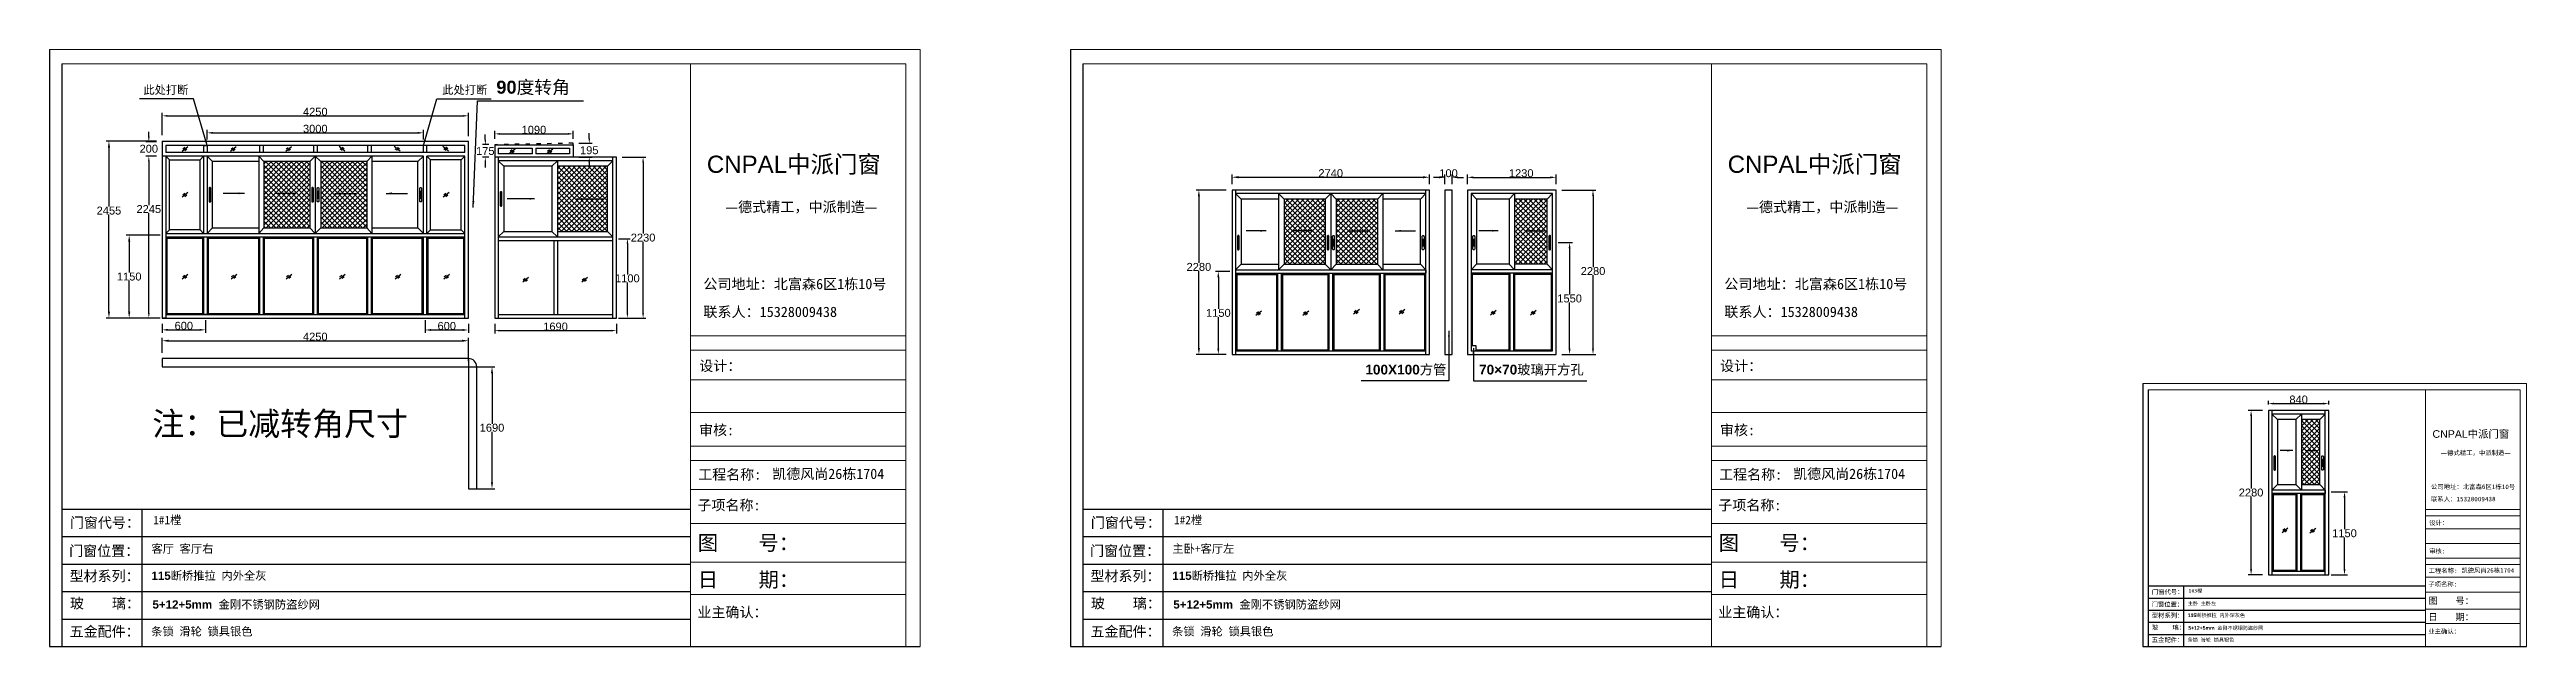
# Model space of a CAD drawing. Header units: inches. Extents: x -138455 to 599497, y -747149 to 13167.
# Drawn here: x 66894 to 101276, y 2155 to 10434 of the extents above; entities that cross this region are included whole.
import ezdxf

# ---------------------------------------------------------------- set-up
doc = ezdxf.new("R2010")
doc.units = ezdxf.units.IN
doc.header["$MEASUREMENT"] = 0
doc.header["$PDMODE"] = 35
doc.header["$PDSIZE"] = -3
doc.linetypes.add('ACAD_ISO03W100', pattern=[30, 12, -18])
doc.layers.add('0 @ 1', color=7, linetype='Continuous')
doc.styles.add('Annotative', font='arialbd.ttf')
doc.styles.add('MtXpl_', font='')
doc.styles.get("Standard").update_dxf_attribs({"font": 'arial.ttf'})
doc.styles.get('MtXpl_').set_extended_font_data('SimSun')
doc.dimstyles.get("Standard").update_dxf_attribs({"dimtxt": 80, "dimasz": 70, "dimexe": 40, "dimexo": 80, "dimgap": 0, "dimtad": 1, "dimtih": 1, "dimtoh": 1, "dimdec": 0, "dimzin": 0, "dimdsep": 46, "dimtxsty": 'Standard', "dimcen": 0.09, "dimadec": 0, "dimazin": 0, "dimtfac": 1, "dimtdec": 0, "dimtofl": 0, "dimtmove": 0, "dimatfit": 3, "dimfxl": 0, "dimtolj": 1, "dimtzin": 0, "dimarcsym": 0})

# ---------------------------------------------------------------- blocks, each defined once
blk = doc.blocks.new('*D76')
at = {"color": 0, "lineweight": -2, "transparency": 16777216}
for p, q in [((68134, 6930), (68134, 7137)), ((68224, 7097), (72294, 7097)), ((72384, 6815), (72384, 7137))]:
    blk.add_line(p, q, dxfattribs=at)
at = {"color": 0, "transparency": 16777216}
for points in [[(68224, 7112), (68224, 7082), (68134, 7097)], [(72294, 7112), (72294, 7082), (72384, 7097)]]:
    blk.add_solid(points, dxfattribs=at)
at = {"layer": 'Defpoints', "color": 0, "transparency": 16777216}
for p in [(72384, 7097), (68134, 6850), (72384, 6735)]:
    blk.add_point(p, dxfattribs=at)
at = {"color": 0, "transparency": 16777216, "insert": (70259, 7153), "char_height": 110, "attachment_point": 5}
blk.add_mtext('\\A1;4250', dxfattribs=at)
blk = doc.blocks.new('*D17')
at = {"color": 0, "lineweight": -2, "transparency": 16777216}
for p, q in [((72464, 6735), (72752, 6735)), ((72712, 6645), (72712, 5946)), ((72712, 5135), (72712, 5834)), ((72464, 5045), (72752, 5045))]:
    blk.add_line(p, q, dxfattribs=at)
at = {"color": 0, "transparency": 16777216}
for points in [[(72697, 6645), (72727, 6645), (72712, 6735)], [(72697, 5135), (72727, 5135), (72712, 5045)]]:
    blk.add_solid(points, dxfattribs=at)
at = {"layer": 'Defpoints', "color": 0, "transparency": 16777216}
for p in [(72384, 6735), (72384, 5045), (72712, 5045)]:
    blk.add_point(p, dxfattribs=at)
at = {"color": 0, "transparency": 16777216, "insert": (72712, 5890), "char_height": 110, "attachment_point": 5}
blk.add_mtext('\\A1;1690', dxfattribs=at)
blk = doc.blocks.new('*D12')
at = {"color": 0, "lineweight": -2, "transparency": 16777216}
for p, q in [((72749, 7332), (72749, 7197)), ((72819, 7237), (74369, 7237)), ((74439, 7332), (74439, 7197))]:
    blk.add_line(p, q, dxfattribs=at)
at = {"color": 0, "transparency": 16777216}
for points in [[(72819, 7249), (72819, 7226), (72749, 7237)], [(74369, 7249), (74369, 7226), (74439, 7237)]]:
    blk.add_solid(points, dxfattribs=at)
at = {"layer": 'Defpoints', "color": 0, "transparency": 16777216}
for p in [(72749, 7412), (74439, 7412), (74439, 7237)]:
    blk.add_point(p, dxfattribs=at)
at = {"color": 0, "transparency": 16777216, "insert": (73594, 7293), "char_height": 110, "attachment_point": 5}
blk.add_mtext('\\A1;1690', dxfattribs=at)
blk = doc.blocks.new('*D13')
at = {"color": 0, "lineweight": -2, "transparency": 16777216}
for p, q in [((72749, 9897), (72749, 10007)), ((73839, 9897), (73839, 10007)), ((72819, 9967), (73769, 9967))]:
    blk.add_line(p, q, dxfattribs=at)
at = {"color": 0, "transparency": 16777216}
for points in [[(72819, 9978), (72819, 9955), (72749, 9967)], [(73769, 9978), (73769, 9955), (73839, 9967)]]:
    blk.add_solid(points, dxfattribs=at)
at = {"layer": 'Defpoints', "color": 0, "transparency": 16777216}
for p in [(72749, 9817), (73839, 9967), (73839, 9817)]:
    blk.add_point(p, dxfattribs=at)
at = {"color": 0, "transparency": 16777216, "insert": (73294, 10023), "char_height": 110, "attachment_point": 5}
blk.add_mtext('\\A1;1090', dxfattribs=at)
blk = doc.blocks.new('*D37')
at = {"color": 0, "lineweight": -2, "transparency": 16777216}
for p, q in [((74469, 8512), (74631, 8512)), ((74591, 8442), (74591, 8018)), ((74591, 7482), (74591, 7906)), ((74469, 7412), (74631, 7412))]:
    blk.add_line(p, q, dxfattribs=at)
at = {"color": 0, "transparency": 16777216}
for points in [[(74580, 8442), (74603, 8442), (74591, 8512)], [(74580, 7482), (74603, 7482), (74591, 7412)]]:
    blk.add_solid(points, dxfattribs=at)
at = {"layer": 'Defpoints', "color": 0, "transparency": 16777216}
for p in [(74389, 8512), (74389, 7412), (74591, 7412)]:
    blk.add_point(p, dxfattribs=at)
at = {"color": 0, "transparency": 16777216, "insert": (74591, 7962), "char_height": 110, "attachment_point": 5}
blk.add_mtext('\\A1;1100', dxfattribs=at)
blk = doc.blocks.new('*D14')
at = {"color": 0, "lineweight": -2, "transparency": 16777216}
for p, q in [((74519, 9642), (74849, 9642)), ((74809, 9572), (74809, 8583)), ((74809, 7482), (74809, 8471)), ((74519, 7412), (74849, 7412))]:
    blk.add_line(p, q, dxfattribs=at)
at = {"color": 0, "transparency": 16777216}
for points in [[(74797, 9572), (74821, 9572), (74809, 9642)], [(74797, 7482), (74821, 7482), (74809, 7412)]]:
    blk.add_solid(points, dxfattribs=at)
at = {"layer": 'Defpoints', "color": 0, "transparency": 16777216}
for p in [(74439, 9642), (74439, 7412), (74809, 7412)]:
    blk.add_point(p, dxfattribs=at)
at = {"color": 0, "transparency": 16777216, "insert": (74809, 8527), "char_height": 110, "attachment_point": 5}
blk.add_mtext('\\A1;2230', dxfattribs=at)
blk = doc.blocks.new('*D38')
at = {"color": 0, "lineweight": -2, "transparency": 16777216}
for p, q in [((74062, 9907), (74062, 9977)), ((73919, 9837), (74102, 9837)), ((73919, 9642), (74102, 9642)), ((74062, 9572), (74062, 9502))]:
    blk.add_line(p, q, dxfattribs=at)
at = {"color": 0, "transparency": 16777216}
for points in [[(74050, 9907), (74074, 9907), (74062, 9837)], [(74050, 9572), (74074, 9572), (74062, 9642)]]:
    blk.add_solid(points, dxfattribs=at)
at = {"layer": 'Defpoints', "color": 0, "transparency": 16777216}
for p in [(73839, 9837), (73839, 9642), (74062, 9642)]:
    blk.add_point(p, dxfattribs=at)
at = {"color": 0, "transparency": 16777216, "insert": (74062, 9739), "char_height": 110, "attachment_point": 5}
blk.add_mtext('\\A1;195', dxfattribs=at)
blk = doc.blocks.new('*D15')
at = {"color": 0, "lineweight": -2, "transparency": 16777216}
for p, q in [((72669, 9817), (72579, 9817)), ((72669, 9642), (72579, 9642)), ((72619, 9887), (72619, 9957)), ((72619, 9572), (72619, 9502))]:
    blk.add_line(p, q, dxfattribs=at)
at = {"color": 0, "transparency": 16777216}
for points in [[(72608, 9887), (72631, 9887), (72619, 9817)], [(72608, 9572), (72631, 9572), (72619, 9642)]]:
    blk.add_solid(points, dxfattribs=at)
at = {"layer": 'Defpoints', "color": 0, "transparency": 16777216}
for p in [(72619, 9642), (72749, 9817), (72749, 9642)]:
    blk.add_point(p, dxfattribs=at)
at = {"color": 0, "transparency": 16777216, "insert": (72619, 9729), "char_height": 110, "attachment_point": 5}
blk.add_mtext('\\A1;175', dxfattribs=at)
blk = doc.blocks.new('123123')
for points in [[(70222, 9382), (70222, 9382, 0.414214), (70234, 9394), (70234, 9569, 0.414214), (70222, 9582), (70222, 9582, 0.414214), (70209, 9569), (70209, 9394, 0.414214)], [(70222, 9432), (70222, 9432, 0.414214), (70229, 9439), (70229, 9524, 0.414214), (70222, 9532), (70222, 9532, 0.414214), (70214, 9524), (70214, 9439, 0.414214)]]:
    blk.add_lwpolyline(points, format="xyb", close=True)
blk = doc.blocks.new('*D29')
at = {"color": 0, "lineweight": -2, "transparency": 16777216}
for p, q in [((68134, 9947), (68134, 10257)), ((68204, 10217), (72314, 10217)), ((72384, 9937), (72384, 10257))]:
    blk.add_line(p, q, dxfattribs=at)
at = {"color": 0, "transparency": 16777216}
for points in [[(68204, 10228), (68204, 10205), (68134, 10217)], [(72314, 10228), (72314, 10205), (72384, 10217)]]:
    blk.add_solid(points, dxfattribs=at)
at = {"layer": 'Defpoints', "color": 0, "transparency": 16777216}
for p in [(72384, 10217), (68134, 9867), (72384, 9857)]:
    blk.add_point(p, dxfattribs=at)
at = {"color": 0, "transparency": 16777216, "insert": (70259, 10273), "char_height": 110, "attachment_point": 5}
blk.add_mtext('\\A1;4250', dxfattribs=at)
blk = doc.blocks.new('*D23')
at = {"color": 0, "lineweight": -2, "transparency": 16777216}
for p, q in [((67948, 9927), (67948, 9997)), ((68054, 9857), (67908, 9857)), ((68054, 9657), (67908, 9657)), ((67948, 9587), (67948, 9517))]:
    blk.add_line(p, q, dxfattribs=at)
at = {"color": 0, "transparency": 16777216}
for points in [[(67937, 9927), (67960, 9927), (67948, 9857)], [(67937, 9587), (67960, 9587), (67948, 9657)]]:
    blk.add_solid(points, dxfattribs=at)
at = {"layer": 'Defpoints', "color": 0, "transparency": 16777216}
for p in [(67948, 9657), (68134, 9857), (68134, 9657)]:
    blk.add_point(p, dxfattribs=at)
at = {"color": 0, "transparency": 16777216, "insert": (67948, 9760), "char_height": 110, "attachment_point": 5}
blk.add_mtext('\\A1;200', dxfattribs=at)
blk = doc.blocks.new('*D24')
at = {"color": 0, "lineweight": -2, "transparency": 16777216}
for p, q in [((68054, 9657), (67908, 9657)), ((67948, 9587), (67948, 8979)), ((67948, 7482), (67948, 8867)), ((68054, 7412), (67908, 7412))]:
    blk.add_line(p, q, dxfattribs=at)
at = {"color": 0, "transparency": 16777216}
for points in [[(67937, 9587), (67960, 9587), (67948, 9657)], [(67937, 7482), (67960, 7482), (67948, 7412)]]:
    blk.add_solid(points, dxfattribs=at)
at = {"layer": 'Defpoints', "color": 0, "transparency": 16777216}
for p in [(68134, 9657), (67948, 7412), (68134, 7412)]:
    blk.add_point(p, dxfattribs=at)
at = {"color": 0, "transparency": 16777216, "insert": (67948, 8923), "char_height": 110, "attachment_point": 5}
blk.add_mtext('\\A1;2245', dxfattribs=at)
blk = doc.blocks.new('*D77')
at = {"color": 0, "lineweight": -2, "transparency": 16777216}
for p, q in [((68054, 9867), (67355, 9867)), ((67395, 9777), (67395, 8958)), ((67395, 7502), (67395, 8846)), ((68054, 7412), (67355, 7412))]:
    blk.add_line(p, q, dxfattribs=at)
at = {"color": 0, "transparency": 16777216}
for points in [[(67380, 9777), (67410, 9777), (67395, 9867)], [(67380, 7502), (67410, 7502), (67395, 7412)]]:
    blk.add_solid(points, dxfattribs=at)
at = {"layer": 'Defpoints', "color": 0, "transparency": 16777216}
for p in [(68134, 9867), (67395, 7412), (68134, 7412)]:
    blk.add_point(p, dxfattribs=at)
at = {"color": 0, "transparency": 16777216, "insert": (67395, 8902), "char_height": 110, "attachment_point": 5}
blk.add_mtext('\\A1;2455', dxfattribs=at)
blk = doc.blocks.new('*D25')
at = {"color": 0, "lineweight": -2, "transparency": 16777216}
for p, q in [((68104, 8562), (67636, 8562)), ((67676, 8472), (67676, 8043)), ((67676, 7502), (67676, 7931)), ((68104, 7412), (67636, 7412))]:
    blk.add_line(p, q, dxfattribs=at)
at = {"color": 0, "transparency": 16777216}
for points in [[(67661, 8472), (67691, 8472), (67676, 8562)], [(67661, 7502), (67691, 7502), (67676, 7412)]]:
    blk.add_solid(points, dxfattribs=at)
at = {"layer": 'Defpoints', "color": 0, "transparency": 16777216}
for p in [(68184, 8562), (67676, 7412), (68184, 7412)]:
    blk.add_point(p, dxfattribs=at)
at = {"color": 0, "transparency": 16777216, "insert": (67676, 7987), "char_height": 110, "attachment_point": 5}
blk.add_mtext('\\A1;1150', dxfattribs=at)
blk = doc.blocks.new('*D27')
at = {"color": 0, "lineweight": -2, "transparency": 16777216}
for p, q in [((68134, 7332), (68134, 7208)), ((68214, 7248), (68654, 7248)), ((68734, 7382), (68734, 7208))]:
    blk.add_line(p, q, dxfattribs=at)
at = {"color": 0, "transparency": 16777216}
for points in [[(68214, 7262), (68214, 7235), (68134, 7248)], [(68654, 7262), (68654, 7235), (68734, 7248)]]:
    blk.add_solid(points, dxfattribs=at)
at = {"layer": 'Defpoints', "color": 0, "transparency": 16777216}
for p in [(68134, 7412), (68734, 7462), (68734, 7248)]:
    blk.add_point(p, dxfattribs=at)
at = {"color": 0, "transparency": 16777216, "insert": (68434, 7304), "char_height": 110, "attachment_point": 5}
blk.add_mtext('\\A1;600', dxfattribs=at)
blk = doc.blocks.new('*D28')
at = {"color": 0, "lineweight": -2, "transparency": 16777216}
for p, q in [((71784, 7382), (71784, 7206)), ((72304, 7246), (71864, 7246)), ((72384, 7332), (72384, 7206))]:
    blk.add_line(p, q, dxfattribs=at)
at = {"color": 0, "transparency": 16777216}
for points in [[(71864, 7260), (71864, 7233), (71784, 7246)], [(72304, 7260), (72304, 7233), (72384, 7246)]]:
    blk.add_solid(points, dxfattribs=at)
at = {"layer": 'Defpoints', "color": 0, "transparency": 16777216}
for p in [(71784, 7462), (71784, 7246), (72384, 7412)]:
    blk.add_point(p, dxfattribs=at)
at = {"color": 0, "transparency": 16777216, "insert": (72084, 7302), "char_height": 110, "attachment_point": 5}
blk.add_mtext('\\A1;600', dxfattribs=at)
blk = doc.blocks.new('*D36')
at = {"color": 0, "lineweight": -2, "transparency": 16777216}
for p, q in [((68759, 9887), (68759, 10021)), ((68839, 9981), (71679, 9981)), ((71759, 9887), (71759, 10021))]:
    blk.add_line(p, q, dxfattribs=at)
at = {"color": 0, "transparency": 16777216}
for points in [[(68839, 9994), (68839, 9967), (68759, 9981)], [(71679, 9994), (71679, 9967), (71759, 9981)]]:
    blk.add_solid(points, dxfattribs=at)
at = {"layer": 'Defpoints', "color": 0, "transparency": 16777216}
for p in [(71759, 9981), (68759, 9807), (71759, 9807)]:
    blk.add_point(p, dxfattribs=at)
at = {"color": 0, "transparency": 16777216, "insert": (70259, 10037), "char_height": 110, "attachment_point": 5}
blk.add_mtext('\\A1;3000', dxfattribs=at)
blk = doc.blocks.new('*D34')
at = {"color": 0, "lineweight": -2, "transparency": 16777216}
for p, q in [((84284, 11060), (84284, 11197)), ((84374, 11157), (86934, 11157)), ((87024, 11060), (87024, 11197))]:
    blk.add_line(p, q, dxfattribs=at)
at = {"color": 0, "transparency": 16777216}
for points in [[(84374, 11172), (84374, 11142), (84284, 11157)], [(86934, 11172), (86934, 11142), (87024, 11157)]]:
    blk.add_solid(points, dxfattribs=at)
at = {"layer": 'Defpoints', "color": 0, "transparency": 16777216}
for p in [(87024, 11157), (84284, 10980), (87024, 10980)]:
    blk.add_point(p, dxfattribs=at)
at = {"color": 0, "transparency": 16777216, "insert": (85654, 11213), "char_height": 110, "attachment_point": 5}
blk.add_mtext('\\A1;2740', dxfattribs=at)
blk = doc.blocks.new('*D35')
at = {"color": 0, "lineweight": -2, "transparency": 16777216}
for p, q in [((84204, 10980), (83784, 10980)), ((83824, 10890), (83824, 9969)), ((83824, 8790), (83824, 9857)), ((84204, 8700), (83784, 8700))]:
    blk.add_line(p, q, dxfattribs=at)
at = {"color": 0, "transparency": 16777216}
for points in [[(83809, 10890), (83839, 10890), (83824, 10980)], [(83809, 8790), (83839, 8790), (83824, 8700)]]:
    blk.add_solid(points, dxfattribs=at)
at = {"layer": 'Defpoints', "color": 0, "transparency": 16777216}
for p in [(84284, 10980), (83824, 8700), (84284, 8700)]:
    blk.add_point(p, dxfattribs=at)
at = {"color": 0, "transparency": 16777216, "insert": (83824, 9913), "char_height": 110, "attachment_point": 5}
blk.add_mtext('\\A1;2280', dxfattribs=at)
blk = doc.blocks.new('*D31')
at = {"color": 0, "lineweight": -2, "transparency": 16777216}
for p, q in [((87552, 11060), (87552, 11195)), ((87632, 11155), (88702, 11155)), ((88782, 11060), (88782, 11195))]:
    blk.add_line(p, q, dxfattribs=at)
at = {"color": 0, "transparency": 16777216}
for points in [[(87632, 11169), (87632, 11142), (87552, 11155)], [(88702, 11169), (88702, 11142), (88782, 11155)]]:
    blk.add_solid(points, dxfattribs=at)
at = {"layer": 'Defpoints', "color": 0, "transparency": 16777216}
for p in [(88782, 11155), (87552, 10980), (88782, 10980)]:
    blk.add_point(p, dxfattribs=at)
at = {"color": 0, "transparency": 16777216, "insert": (88298, 11212), "char_height": 110, "attachment_point": 5}
blk.add_mtext('\\A1;1230', dxfattribs=at)
blk = doc.blocks.new('*D32')
at = {"color": 0, "lineweight": -2, "transparency": 16777216}
for p, q in [((88862, 10980), (89335, 10980)), ((89295, 10900), (89295, 9911)), ((89295, 8780), (89295, 9799)), ((88862, 8700), (89335, 8700))]:
    blk.add_line(p, q, dxfattribs=at)
at = {"color": 0, "transparency": 16777216}
for points in [[(89281, 10900), (89308, 10900), (89295, 10980)], [(89281, 8780), (89308, 8780), (89295, 8700)]]:
    blk.add_solid(points, dxfattribs=at)
at = {"layer": 'Defpoints', "color": 0, "transparency": 16777216}
for p in [(88782, 10980), (88782, 8700), (89295, 8700)]:
    blk.add_point(p, dxfattribs=at)
at = {"color": 0, "transparency": 16777216, "insert": (89295, 9855), "char_height": 110, "attachment_point": 5}
blk.add_mtext('\\A1;2280', dxfattribs=at)
blk = doc.blocks.new('*D33')
at = {"color": 0, "lineweight": -2, "transparency": 16777216}
for p, q in [((88812, 10250), (89010, 10250)), ((88970, 10170), (88970, 9531)), ((88970, 8780), (88970, 9418)), ((88862, 8700), (89010, 8700))]:
    blk.add_line(p, q, dxfattribs=at)
at = {"color": 0, "transparency": 16777216}
for points in [[(88956, 10170), (88983, 10170), (88970, 10250)], [(88956, 8780), (88983, 8780), (88970, 8700)]]:
    blk.add_solid(points, dxfattribs=at)
at = {"layer": 'Defpoints', "color": 0, "transparency": 16777216}
for p in [(88732, 10250), (88782, 8700), (88970, 8700)]:
    blk.add_point(p, dxfattribs=at)
at = {"color": 0, "transparency": 16777216, "insert": (88970, 9475), "char_height": 110, "attachment_point": 5}
blk.add_mtext('\\A1;1550', dxfattribs=at)
blk = doc.blocks.new('*D21')
at = {"color": 0, "lineweight": -2, "transparency": 16777216}
for p, q in [((87159, 11155), (87079, 11155)), ((87239, 11060), (87239, 11195)), ((87339, 11060), (87339, 11195)), ((87419, 11155), (87499, 11155))]:
    blk.add_line(p, q, dxfattribs=at)
at = {"color": 0, "transparency": 16777216}
for points in [[(87159, 11169), (87159, 11142), (87239, 11155)], [(87419, 11169), (87419, 11142), (87339, 11155)]]:
    blk.add_solid(points, dxfattribs=at)
at = {"layer": 'Defpoints', "color": 0, "transparency": 16777216}
for p in [(87339, 11155), (87239, 10980), (87339, 10980)]:
    blk.add_point(p, dxfattribs=at)
at = {"color": 0, "transparency": 16777216, "insert": (87289, 11212), "char_height": 110, "attachment_point": 5}
blk.add_mtext('\\A1;100', dxfattribs=at)
blk = doc.blocks.new('*D30')
at = {"color": 0, "lineweight": -2, "transparency": 16777216}
for p, q in [((84254, 9850), (84054, 9850)), ((84094, 9770), (84094, 9331)), ((84094, 8780), (84094, 9218)), ((84204, 8700), (84054, 8700))]:
    blk.add_line(p, q, dxfattribs=at)
at = {"color": 0, "transparency": 16777216}
for points in [[(84080, 9770), (84107, 9770), (84094, 9850)], [(84080, 8780), (84107, 8780), (84094, 8700)]]:
    blk.add_solid(points, dxfattribs=at)
at = {"layer": 'Defpoints', "color": 0, "transparency": 16777216}
for p in [(84334, 9850), (84094, 8700), (84284, 8700)]:
    blk.add_point(p, dxfattribs=at)
at = {"color": 0, "transparency": 16777216, "insert": (84094, 9275), "char_height": 110, "attachment_point": 5}
blk.add_mtext('\\A1;1150', dxfattribs=at)
blk = doc.blocks.new('*D39')
at = {"color": 0, "lineweight": -2, "transparency": 16777216}
for p, q in [((81942, 8497), (81942, 8551)), ((82022, 8511), (82702, 8511)), ((82782, 8497), (82782, 8551))]:
    blk.add_line(p, q, dxfattribs=at)
at = {"color": 0, "transparency": 16777216}
for points in [[(82022, 8524), (82022, 8498), (81942, 8511)], [(82702, 8524), (82702, 8498), (82782, 8511)]]:
    blk.add_solid(points, dxfattribs=at)
at = {"layer": 'Defpoints', "color": 0, "transparency": 16777216}
for p in [(81942, 8417), (82782, 8511), (82782, 8417)]:
    blk.add_point(p, dxfattribs=at)
at = {"color": 0, "transparency": 16777216, "insert": (82362, 8567), "char_height": 110, "attachment_point": 5}
blk.add_mtext('\\A1;840', dxfattribs=at)
blk = doc.blocks.new('*D40')
at = {"color": 0, "lineweight": -2, "transparency": 16777216}
for p, q in [((81862, 8417), (81662, 8417)), ((81702, 8337), (81702, 7333)), ((81702, 6217), (81702, 7221)), ((81862, 6137), (81662, 6137))]:
    blk.add_line(p, q, dxfattribs=at)
at = {"color": 0, "transparency": 16777216}
for points in [[(81689, 8337), (81716, 8337), (81702, 8417)], [(81689, 6217), (81716, 6217), (81702, 6137)]]:
    blk.add_solid(points, dxfattribs=at)
at = {"layer": 'Defpoints', "color": 0, "transparency": 16777216}
for p in [(81942, 8417), (81702, 6137), (81942, 6137)]:
    blk.add_point(p, dxfattribs=at)
at = {"color": 0, "transparency": 16777216, "insert": (81702, 7277), "char_height": 110, "attachment_point": 5}
blk.add_mtext('\\A1;2280', dxfattribs=at)
blk = doc.blocks.new('*D26')
at = {"color": 0, "lineweight": -2, "transparency": 16777216}
for p, q in [((82812, 7287), (83039, 7287)), ((82999, 7207), (82999, 6768)), ((82999, 6217), (82999, 6656)), ((82812, 6137), (83039, 6137))]:
    blk.add_line(p, q, dxfattribs=at)
at = {"color": 0, "transparency": 16777216}
for points in [[(82986, 7207), (83013, 7207), (82999, 7287)], [(82986, 6217), (83013, 6217), (82999, 6137)]]:
    blk.add_solid(points, dxfattribs=at)
at = {"layer": 'Defpoints', "color": 0, "transparency": 16777216}
for p in [(82732, 7287), (82732, 6137), (82999, 6137)]:
    blk.add_point(p, dxfattribs=at)
at = {"color": 0, "transparency": 16777216, "insert": (82999, 6712), "char_height": 110, "attachment_point": 5}
blk.add_mtext('\\A1;1150', dxfattribs=at)
blk = doc.blocks.new('l')
h = blk.add_hatch()
h.set_pattern_fill('ANSI37', color=256, scale=400)
h.set_pattern_definition([(45, (26058.007, -2481.02), (-35.35534, 35.35534), []), (135, (26058.007, -2481.02), (-35.35534, -35.35534), [])])
h.paths.add_polyline_path([(73619.2, 8611.8), (74314.2, 8611.8), (74314.2, 9516.8), (73619.2, 9516.8)])
for p, q in [((72749.2, 9816.8), (72749.2, 7411.8)), ((72749.2, 9816.8), (73839.2, 9816.8)), ((74439.2, 9641.8), (72749.2, 9641.8)), ((72799.2, 9766.8), (72799.2, 9691.8)), ((72799.2, 9766.8), (73269.2, 9766.8)), ((73269.2, 9691.8), (72799.2, 9691.8)), ((72799.2, 9641.8), (72799.2, 7411.8)), ((72955.9, 9697.6), (73035.6, 9761)), ((72963, 9727.4), (72991.6, 9749)), ((72992.9, 9704.5), (73020.9, 9727.4)), ((73269.2, 9766.8), (73269.2, 9691.8)), ((73319.2, 9766.8), (73789.2, 9766.8)), ((73319.2, 9766.8), (73319.2, 9691.8)), ((73789.2, 9691.8), (73319.2, 9691.8)), ((73475.9, 9697.6), (73555.6, 9761)), ((73483, 9727.4), (73511.6, 9749)), ((73512.9, 9704.5), (73540.9, 9727.4)), ((73789.2, 9766.8), (73789.2, 9691.8)), ((73839.2, 9816.8), (73839.2, 9641.8)), ((74389.2, 7411.8), (74389.2, 9641.8)), ((74439.2, 7411.8), (74439.2, 9641.8)), ((73619.2, 9591.8), (72799.2, 9591.8)), ((72874.2, 9516.8), (72799.2, 9591.8)), ((72874.2, 9516.8), (72874.2, 8611.8)), ((73544.2, 9516.8), (72874.2, 9516.8)), ((73544.2, 9516.8), (73619.2, 9591.8)), ((73544.2, 9516.8), (73544.2, 8611.8)), ((74389.2, 9591.8), (73619.2, 9591.8)), ((73619.2, 9591.8), (73619.2, 8536.8)), ((74314.2, 9516.8), (73619.2, 9516.8)), ((74314.2, 9516.8), (74389.2, 9591.8)), ((74314.2, 8611.8), (74314.2, 9516.8)), ((72874.2, 8611.8), (72799.2, 8536.8)), ((72874.2, 8611.8), (73544.2, 8611.8)), ((73544.2, 8611.8), (73619.2, 8536.8)), ((73619.2, 8611.8), (74314.2, 8611.8)), ((74314.2, 8611.8), (74389.2, 8536.8)), ((72799.2, 8536.8), (73619.2, 8536.8)), ((72799.2, 8486.8), (73619.2, 8486.8)), ((73569.2, 8486.8), (73569.2, 7461.8)), ((73619.2, 8536.8), (74389.2, 8536.8)), ((73619.2, 8486.8), (74389.2, 8486.8)), ((73619.2, 8486.8), (73619.2, 7461.8)), ((73138.6, 7914.4), (73218.3, 7977.8)), ((73145.7, 7944.2), (73174.4, 7965.8)), ((73175.6, 7921.3), (73203.6, 7944.2)), ((73958.6, 7914.4), (74038.3, 7977.8)), ((73965.7, 7944.2), (73994.4, 7965.8)), ((73995.6, 7921.3), (74023.6, 7944.2)), ((72749.2, 7411.8), (74439.2, 7411.8)), ((72799.2, 7461.8), (73619.2, 7461.8)), ((73619.2, 7461.8), (74389.2, 7461.8))]:
    blk.add_line(p, q)
at = {"linetype": 'ACAD_ISO03W100', "ltscale": 5}
blk.add_lwpolyline([(73838.9, 9816.8), (73839.2, 9836.8), (72749.2, 9816.8)], dxfattribs=at)
for points in [[(72836.7, 8964.3), (72836.7, 8964.3, 0.4142136), (72849.2, 8976.8), (72849.2, 9151.8, 0.4142136), (72836.7, 9164.3), (72836.7, 9164.3, 0.4142136), (72824.2, 9151.8), (72824.2, 8976.8, 0.4142136)], [(72836.7, 9014.3), (72836.7, 9014.3, 0.4142136), (72844.2, 9021.8), (72844.2, 9106.8, 0.4142136), (72836.7, 9114.3), (72836.7, 9114.3, 0.4142136), (72829.2, 9106.8), (72829.2, 9021.8, 0.4142136)]]:
    blk.add_lwpolyline(points, format="xyb", close=True)
for base, p1, p2, picture, middle in [((73839.2, 9966.7), (72749.2, 9816.8), (73839.2, 9816.8), '*D13', (73294.2, 10022.8)), ((74439.2, 7237.3), (72749.2, 7411.8), (74439.2, 7411.8), '*D12', (73594.2, 7293.5))]:
    dim = blk.add_linear_dim(base=base, p1=p1, p2=p2, dimstyle='Standard', override={"dimtxt": 110})
    dim.commit()
    dim.dimension.update_dxf_attribs({"geometry": picture, "text_midpoint": middle})
for base, p1, p2, picture, middle, dimtype in [((74062.2, 9641.8), (73839.2, 9836.8), (73839.2, 9641.8), '*D38', (74062.2, 9739.3), 160), ((72619.3, 9641.8), (72749.2, 9816.8), (72749.2, 9641.8), '*D15', (72619.3, 9729.3), 128)]:
    dim = blk.add_linear_dim(base=base, p1=p1, p2=p2, angle=90, dimstyle='Standard', override={"dimtxt": 110})
    dim.commit()
    dim.dimension.update_dxf_attribs({"geometry": picture, "text_midpoint": middle, "dimtype": dimtype})
for base, p1, p2, picture, middle in [((74808.9, 7411.8), (74439.2, 9641.8), (74439.2, 7411.8), '*D14', (74808.9, 8526.8)), ((74591.2, 7411.8), (74389.2, 8511.8), (74389.2, 7411.8), '*D37', (74591.2, 7961.8))]:
    dim = blk.add_linear_dim(base=base, p1=p1, p2=p2, angle=90, dimstyle='Standard', override={"dimtxt": 110})
    dim.commit()
    dim.dimension.update_dxf_attribs({"geometry": picture, "text_midpoint": middle})
for points in [[(73303.9, 9064.3), (72923.6, 9064.3)], [(73884.5, 9064.3), (74264.9, 9064.3)]]:
    blk.add_leader(points, dimstyle='Standard', override={"dimgap": 0, "dimtad": 0})
blk = doc.blocks.new('123123aasd')
h = blk.add_hatch()
h.set_pattern_fill('ANSI37', color=256, scale=400)
h.paths.add_polyline_path([(70334.2, 8661.8), (70974.2, 8661.8), (70974.2, 9581.8), (70334.2, 9581.8)])
h.paths.add_polyline_path([(70184.2, 9581.8), (69544.2, 9581.8), (69544.2, 8661.8), (70184.2, 8661.8)])
for p, q in [((68134.2, 9866.8), (68134.2, 7411.8)), ((68134.2, 9866.8), (72384.2, 9866.8)), ((71759.2, 9656.8), (68134.2, 9656.8)), ((68759.2, 9806.8), (68184.2, 9806.8)), ((68184.2, 9806.8), (68184.2, 9706.8)), ((68759.2, 9706.8), (68184.2, 9706.8)), ((68184.2, 9656.8), (68184.2, 7411.8)), ((68234.2, 9606.8), (68184.2, 9656.8)), ((68411.1, 9728.6), (68490.8, 9792)), ((68418.2, 9758.4), (68446.8, 9780)), ((68448.1, 9735.5), (68476.1, 9758.4)), ((68659.2, 9606.8), (68709.2, 9656.8)), ((68709.2, 9806.8), (68709.2, 9706.8)), ((68709.2, 9806.8), (68759.2, 9806.8)), ((68709.2, 9656.8), (68709.2, 8586.8)), ((69534.2, 9806.8), (68759.2, 9806.8)), ((68759.2, 9806.8), (68759.2, 9706.8)), ((69534.2, 9706.8), (68759.2, 9706.8)), ((68759.2, 9656.8), (68759.2, 8586.8)), ((68834.2, 9581.8), (68759.2, 9656.8)), ((69083.3, 9726.8), (69163, 9790.2)), ((69090.4, 9756.6), (69119, 9778.2)), ((69120.3, 9733.7), (69148.3, 9756.6)), ((69474.2, 9656.8), (69474.2, 8586.8)), ((69544.2, 9581.8), (69474.2, 9656.8)), ((69484.2, 9806.8), (69484.2, 9706.8)), ((70284.2, 9806.8), (69534.2, 9806.8)), ((69534.2, 9806.8), (69534.2, 9706.8)), ((70284.2, 9706.8), (69534.2, 9706.8)), ((69849.1, 9728.5), (69928.8, 9791.8)), ((69856.2, 9758.2), (69884.8, 9779.8)), ((69886.1, 9735.4), (69914.1, 9758.2)), ((70184.2, 9581.8), (70259.2, 9656.8)), ((70234.2, 9806.8), (70234.2, 9706.8)), ((70259.2, 9656.8), (70259.2, 8586.8)), ((70334.2, 9581.8), (70259.2, 9656.8)), ((71034.2, 9806.8), (70284.2, 9806.8)), ((70284.2, 9806.8), (70284.2, 9706.8)), ((71034.2, 9706.8), (70284.2, 9706.8)), ((70669.3, 9728.5), (70589.6, 9791.8)), ((70632.3, 9735.4), (70604.3, 9758.2)), ((70662.2, 9758.2), (70633.6, 9779.8)), ((70974.2, 9581.8), (71044.2, 9656.8)), ((70984.2, 9806.8), (70984.2, 9706.8)), ((71809.2, 9806.8), (71034.2, 9806.8)), ((71034.2, 9806.8), (71034.2, 9706.8)), ((71809.2, 9706.8), (71034.2, 9706.8)), ((71044.2, 9656.8), (71044.2, 8586.8)), ((71435.1, 9726.8), (71355.4, 9790.2)), ((71398.1, 9733.7), (71370.1, 9756.6)), ((71428, 9756.6), (71399.4, 9778.2)), ((71684.2, 9581.8), (71759.2, 9656.8)), ((71759.2, 9706.8), (71759.2, 9806.8)), ((71809.2, 9806.8), (71759.2, 9806.8)), ((71759.2, 8586.8), (71759.2, 9656.8)), ((71809.2, 9706.8), (71809.2, 9806.8)), ((72334.2, 9806.8), (71809.2, 9806.8)), ((72334.2, 9706.8), (71809.2, 9706.8)), ((71809.2, 8586.8), (71809.2, 9656.8)), ((72334.2, 9656.8), (71809.2, 9656.8)), ((71859.2, 9606.8), (71809.2, 9656.8)), ((72107.3, 9728.6), (72027.6, 9792)), ((72070.3, 9735.5), (72042.3, 9758.4)), ((72100.2, 9758.4), (72071.6, 9780)), ((72284.2, 9606.8), (72334.2, 9656.8)), ((72334.2, 9706.8), (72334.2, 9806.8)), ((72334.2, 8536.8), (72334.2, 9656.8)), ((72384.2, 7411.8), (72384.2, 9866.8)), ((68234.2, 9606.8), (68659.2, 9606.8)), ((68234.2, 8636.8), (68234.2, 9606.8)), ((68659.2, 8636.8), (68659.2, 9606.8)), ((69474.2, 9581.8), (68834.2, 9581.8)), ((68834.2, 8661.8), (68834.2, 9581.8)), ((70184.2, 9581.8), (69544.2, 9581.8)), ((69544.2, 9581.8), (69544.2, 8661.8)), ((70184.2, 9581.8), (70184.2, 8661.8)), ((70974.2, 9581.8), (70334.2, 9581.8)), ((70334.2, 9581.8), (70334.2, 8661.8)), ((70974.2, 9581.8), (70974.2, 8661.8)), ((71684.2, 9581.8), (71044.2, 9581.8)), ((71684.2, 8661.8), (71684.2, 9581.8)), ((71859.2, 8636.8), (71859.2, 9606.8)), ((72284.2, 9606.8), (71859.2, 9606.8)), ((72284.2, 8636.8), (72284.2, 9606.8)), ((68411.1, 9092.4), (68490.8, 9155.8)), ((68418.2, 9122.2), (68446.8, 9143.8)), ((68448.1, 9099.3), (68476.1, 9122.2)), ((72036.1, 9092.4), (72115.8, 9155.8)), ((72043.2, 9122.2), (72071.8, 9143.8)), ((72073.1, 9099.3), (72101.1, 9122.2)), ((68234.2, 8636.8), (68184.2, 8586.8)), ((68659.2, 8636.8), (68234.2, 8636.8)), ((68659.2, 8636.8), (68709.2, 8586.8)), ((68759.2, 8586.8), (68834.2, 8661.8)), ((68834.2, 8661.8), (69474.2, 8661.8)), ((69544.2, 8661.8), (69474.2, 8586.8)), ((69544.2, 8661.8), (70184.2, 8661.8)), ((70184.2, 8661.8), (70259.2, 8586.8)), ((70259.2, 8586.8), (70334.2, 8661.8)), ((70334.2, 8661.8), (70974.2, 8661.8)), ((70974.2, 8661.8), (71044.2, 8586.8)), ((71044.2, 8661.8), (71684.2, 8661.8)), ((71684.2, 8661.8), (71759.2, 8586.8)), ((71809.2, 8586.8), (71859.2, 8636.8)), ((71859.2, 8636.8), (72284.2, 8636.8)), ((72284.2, 8636.8), (72334.2, 8586.8)), ((68184.2, 8586.8), (72334.2, 8586.8)), ((68184.2, 8536.8), (72334.2, 8536.8)), ((68199.2, 8521.8), (68184.2, 8534.3)), ((68199.2, 8521.8), (68694.2, 8521.8)), ((68199.2, 8521.8), (68199.2, 7476.8)), ((68694.2, 8521.8), (68709.2, 8536.8)), ((68694.2, 8521.8), (68694.2, 7476.8)), ((68709.2, 8536.8), (68709.2, 7461.8)), ((68759.2, 8536.8), (68759.2, 7461.8)), ((68774.2, 8521.8), (68759.2, 8536.8)), ((68774.2, 8521.8), (69469.2, 8521.8)), ((68774.2, 8521.8), (68774.2, 7476.8)), ((69469.2, 8521.8), (69484.2, 8536.8)), ((69469.2, 8521.8), (69469.2, 7476.8)), ((69484.2, 8536.8), (69484.2, 7461.8)), ((69534.2, 8536.8), (69534.2, 7461.8)), ((69549.2, 8521.8), (69534.2, 8536.8)), ((69549.2, 8521.8), (70219.2, 8521.8)), ((69549.2, 8521.8), (69549.2, 7476.8)), ((70219.2, 8521.8), (70234.2, 8536.8)), ((70219.2, 8521.8), (70219.2, 7476.8)), ((70234.2, 8536.8), (70234.2, 7461.8)), ((70284.2, 8536.8), (70284.2, 7461.8)), ((70299.2, 8521.8), (70284.2, 8536.8)), ((70299.2, 8521.8), (70969.2, 8521.8)), ((70299.2, 8521.8), (70299.2, 7476.8)), ((70969.2, 8521.8), (70984.2, 8536.8)), ((70969.2, 8521.8), (70969.2, 7476.8)), ((70984.2, 8536.8), (70984.2, 7461.8)), ((71034.2, 8536.8), (71034.2, 7461.8)), ((71049.2, 8521.8), (71034.2, 8536.8)), ((71049.2, 8521.8), (71744.2, 8521.8)), ((71049.2, 8521.8), (71049.2, 7476.8)), ((71744.2, 8521.8), (71759.2, 8536.8)), ((71744.2, 7476.8), (71744.2, 8521.8)), ((71759.2, 7461.8), (71759.2, 8536.8)), ((71809.2, 7461.8), (71809.2, 8536.8)), ((71824.2, 8521.8), (71809.2, 8536.8)), ((71824.2, 8521.8), (72319.2, 8521.8)), ((71824.2, 7476.8), (71824.2, 8521.8)), ((72319.2, 8521.8), (72334.2, 8536.8)), ((72319.2, 7476.8), (72319.2, 8521.8)), ((72334.2, 7411.8), (72334.2, 8536.8)), ((68411.1, 7957.4), (68490.8, 8020.8)), ((68418.2, 7987.2), (68446.8, 8008.8)), ((68448.1, 7964.3), (68476.1, 7987.2)), ((69091.2, 7957.4), (69170.9, 8020.8)), ((69098.3, 7987.2), (69127, 8008.8)), ((69128.2, 7964.3), (69156.2, 7987.2)), ((69853.7, 7957.4), (69933.4, 8020.8)), ((69860.8, 7987.2), (69889.5, 8008.8)), ((69890.7, 7964.3), (69918.7, 7987.2)), ((70594.2, 7957.4), (70674, 8020.8)), ((70601.3, 7987.2), (70630, 8008.8)), ((70631.2, 7964.3), (70659.2, 7987.2)), ((71366.2, 7957.4), (71445.9, 8020.8)), ((71373.3, 7987.2), (71402, 8008.8)), ((71403.2, 7964.3), (71431.2, 7987.2)), ((72042.8, 7957.4), (72122.5, 8020.8)), ((72049.9, 7987.2), (72078.5, 8008.8)), ((72079.8, 7964.3), (72107.8, 7987.2)), ((68134.2, 7411.8), (72384.2, 7411.8)), ((68184.2, 7411.8), (68134.2, 7411.8)), ((68184.2, 7461.8), (68199.2, 7476.8)), ((68184.2, 7461.8), (72334.2, 7461.8)), ((68199.2, 7476.8), (68694.2, 7476.8)), ((68709.2, 7461.8), (68694.2, 7476.8)), ((68759.2, 7461.8), (68709.2, 7461.8)), ((68759.2, 7461.8), (68774.2, 7476.8)), ((68774.2, 7476.8), (69469.2, 7476.8)), ((69469.2, 7476.8), (69484.2, 7461.8)), ((69534.2, 7461.8), (69549.2, 7476.8)), ((69549.2, 7476.8), (70219.2, 7476.8)), ((70219.2, 7476.8), (70234.2, 7461.8)), ((70284.2, 7461.8), (70299.2, 7476.8)), ((70299.2, 7476.8), (70969.2, 7476.8)), ((70969.2, 7476.8), (70984.2, 7461.8)), ((71034.2, 7461.8), (71049.2, 7476.8)), ((71049.2, 7476.8), (71744.2, 7476.8)), ((71744.2, 7476.8), (71759.2, 7461.8)), ((71759.2, 7461.8), (71809.2, 7461.8)), ((71809.2, 7461.8), (71824.2, 7476.8)), ((71824.2, 7476.8), (72319.2, 7476.8)), ((72319.2, 7476.8), (72334.2, 7461.8)), ((72384.2, 6849.8), (68134.2, 6849.8)), ((68134.2, 6849.8), (68134.2, 6734.8)), ((68134.2, 6734.8), (72499.2, 6734.8)), ((72384.2, 6849.8), (72384.2, 5044.8)), ((72384.2, 6849.8), (72384.2, 5044.8)), ((72499.2, 5044.8), (72499.2, 6734.8)), ((72499.2, 5044.8), (72499.2, 6734.8)), ((72384.2, 5044.8), (72499.2, 5044.8))]:
    blk.add_line(p, q)
blk.add_arc((72384.2, 6734.8), 115, 0, 90)
for name, p in [('l', (0, 0)), ('123123', (-1425, -360)), ('123123', (0, -360))]:
    blk.add_blockref(name, p)
at = {"xscale": -1}
for p in [(140518.4, -360), (141943.4, -360)]:
    blk.add_blockref('123123', p, dxfattribs=at)
at = {"layer": '0 @ 1', "style": 'Annotative'}
for s, width, insert, char_height, attachment_point in [('90{\\fSimSun|b1|i0|c134|p2;度转角}', 1193.34, (72772.3, 10704.4), 180.693, 1), ('{\\fSimSun|b1|i0|c134|p2;此处打断}', 1269.781, (67872.2, 10634.1), 114.67, 1), ('{\\fSimSun|b1|i0|c134|p2;此处打断}', 1269.781, (72646.3, 10634.1), 114.67, 3), ('{\\fSimSun|b1|i0|c134|p2;\\H1.80032x;注：已减转角尺寸}', 4164.2, (67996.6, 6108.1), 180.693, 1)]:
    blk.add_mtext_dynamic_manual_height_columns(s, width=width, gutter_width=903.5, heights=[0], dxfattribs=dict(at, insert=insert, char_height=char_height, attachment_point=attachment_point))
dim = blk.add_linear_dim(base=(72384.2, 10216.6), p1=(68134.2, 9866.8), p2=(72384.2, 9856.8), dimstyle='Standard', override={"dimtxt": 110})
dim.commit()
dim.dimension.update_dxf_attribs({"geometry": '*D29', "text_midpoint": (70259.2, 10216.6), "dimtype": 128})
for base, p1, p2, override, picture, middle, dimtype in [((67948.2, 9656.8), (68134.2, 9856.8), (68134.2, 9656.8), {"dimtxt": 110}, '*D23', (67948.2, 9760), 128), ((67394.9, 7411.8), (68134.2, 9866.8), (68134.2, 7411.8), {"dimtxt": 110, "dimasz": 90}, '*D77', (67394.9, 8901.8), 160), ((67948.2, 7411.8), (68134.2, 9656.8), (68134.2, 7411.8), {"dimtxt": 110}, '*D24', (67948.2, 8923), 128)]:
    dim = blk.add_linear_dim(base=base, p1=p1, p2=p2, angle=90, dimstyle='Standard', override=override)
    dim.commit()
    dim.dimension.update_dxf_attribs({"geometry": picture, "text_midpoint": middle, "dimtype": dimtype})
for base, p1, p2, override, picture, middle in [((71759.2, 9980.8), (68759.2, 9806.8), (71759.2, 9806.8), {"dimtxt": 110, "dimasz": 80}, '*D36', (70259.2, 10037)), ((68734.2, 7248.3), (68134.2, 7411.8), (68734.2, 7461.8), {"dimtxt": 110, "dimasz": 80}, '*D27', (68434.2, 7304.5)), ((72384.2, 7097.2), (68134.2, 6849.8), (72384.2, 6734.8), {"dimtxt": 110, "dimasz": 90}, '*D76', (70259.2, 7153.4)), ((71784.2, 7246.2), (72384.2, 7411.8), (71784.2, 7461.8), {"dimtxt": 110, "dimasz": 80}, '*D28', (72084.2, 7302.3))]:
    dim = blk.add_linear_dim(base=base, p1=p1, p2=p2, dimstyle='Standard', override=override)
    dim.commit()
    dim.dimension.update_dxf_attribs({"geometry": picture, "text_midpoint": middle})
for base, p1, p2, picture, middle in [((67676.3, 7411.8), (68184.2, 8561.8), (68184.2, 7411.8), '*D25', (67676.3, 7986.8)), ((72712.2, 5044.8), (72384.2, 6734.8), (72384.2, 5044.8), '*D17', (72712.2, 5889.8))]:
    dim = blk.add_linear_dim(base=base, p1=p1, p2=p2, angle=90, dimstyle='Standard', override={"dimtxt": 110, "dimasz": 90})
    dim.commit()
    dim.dimension.update_dxf_attribs({"geometry": picture, "text_midpoint": middle})
for points, override in [([(68759.2, 9806.8), (68570.7, 10453.2), (67816.7, 10453.2)], {"dimtxt": 110, "dimasz": 80, "dimgap": 0, "dimtad": 0}), ([(71759.2, 9806.8), (71947.7, 10453.2), (72701.7, 10453.2)], {"dimtxt": 110, "dimasz": 80, "dimgap": 0, "dimtad": 0}), ([(72449.8, 8945.5), (72512.9, 10423.9), (73981.9, 10423.9)], {"dimtxt": 110, "dimasz": 90, "dimgap": 0, "dimtad": 0}), ([(69274.7, 9141.6), (68979.8, 9141.6)], {"dimtxt": 110, "dimasz": 80, "dimgap": 0, "dimtad": 0}), ([(69989.7, 9141.6), (69694.8, 9141.6)], {"dimtxt": 110, "dimasz": 80, "dimgap": 0, "dimtad": 0}), ([(70528.8, 9141.6), (70823.6, 9141.6)], {"dimtxt": 110, "dimasz": 80, "dimgap": 0, "dimtad": 0}), ([(71243.8, 9141.6), (71538.6, 9141.6)], {"dimtxt": 110, "dimasz": 80, "dimgap": 0, "dimtad": 0})]:
    blk.add_leader(points, dimstyle='Standard', override=override)
blk = doc.blocks.new('123axca')
h = blk.add_hatch()
h.set_pattern_fill('ANSI37', color=256, scale=400)
h.paths.add_polyline_path([(85006.3, 9949.6), (85578.8, 9949.6), (85578.8, 10854.6), (85006.3, 10854.6)])
h = blk.add_hatch()
h.set_pattern_fill('ANSI37', color=256, scale=400)
h.paths.add_polyline_path([(85728.8, 9949.6), (86301.3, 9949.6), (86301.3, 10854.6), (85728.8, 10854.6)])
h = blk.add_hatch()
h.set_pattern_fill('ANSI37', color=256, scale=400)
h.set_pattern_definition([(45, (3273.23, 2855.133), (-35.35534, 35.35534), []), (135, (3273.23, 2855.133), (-35.35534, -35.35534), [])])
h.paths.add_polyline_path([(88204.5, 9949.6), (88657, 9949.6), (88657, 10854.6), (88204.5, 10854.6)])
for p, q in [((87023.8, 10979.6), (84283.8, 10979.6)), ((84283.8, 10979.6), (84283.8, 8699.6)), ((84333.8, 10979.6), (84333.8, 8699.6)), ((86973.8, 10929.6), (84333.8, 10929.6)), ((84408.8, 10854.6), (84333.8, 10929.6)), ((84931.3, 10854.6), (84408.8, 10854.6)), ((84408.8, 10854.6), (84408.8, 9949.6)), ((84931.3, 10929.6), (84931.3, 9874.6)), ((85006.3, 10854.6), (84931.3, 10929.6)), ((85578.8, 10854.6), (85006.3, 10854.6)), ((85006.3, 10854.6), (85006.3, 9949.6)), ((85578.8, 10854.6), (85653.8, 10929.6)), ((85578.8, 10854.6), (85578.8, 9949.6)), ((85653.8, 10929.6), (85653.8, 9874.6)), ((85728.8, 10854.6), (85653.8, 10929.6)), ((86301.3, 10854.6), (85728.8, 10854.6)), ((85728.8, 10854.6), (85728.8, 9949.6)), ((86301.3, 10854.6), (86376.3, 10929.6)), ((86301.3, 10854.6), (86301.3, 9949.6)), ((86376.3, 10929.6), (86376.3, 9874.6)), ((86898.8, 10854.6), (86376.3, 10854.6)), ((86898.8, 10854.6), (86973.8, 10929.6)), ((86898.8, 9949.6), (86898.8, 10854.6)), ((86973.8, 8699.6), (86973.8, 10979.6)), ((87023.8, 8699.6), (87023.8, 10979.6)), ((88782, 10979.6), (87552, 10979.6)), ((87552, 10979.6), (87552, 8699.6)), ((88732, 10929.6), (87602, 10929.6)), ((87602, 10929.6), (87602, 8749.6)), ((87677, 10854.6), (87602, 10929.6)), ((88129.5, 10854.6), (88204.5, 10929.6)), ((88129.5, 10854.6), (88129.5, 9949.6)), ((88204.5, 10929.6), (88204.5, 9874.6)), ((88657, 10854.6), (88732, 10929.6)), ((88732, 8749.6), (88732, 10929.6)), ((88782, 8699.6), (88782, 10979.6)), ((84408.8, 9949.6), (84333.8, 9874.6)), ((84333.8, 9874.6), (86973.8, 9874.6)), ((84333.8, 9824.6), (86973.8, 9824.6)), ((84349.4, 9809), (84333.8, 9824.6)), ((84333.8, 9762.9), (84333.8, 8749.6)), ((84349.4, 9809), (84900.2, 9809)), ((84349.4, 9809), (84349.4, 8765.2)), ((84408.8, 9949.6), (84931.3, 9949.6)), ((84900.2, 9809), (84915.8, 9824.6)), ((84900.2, 9809), (84900.2, 8765.2)), ((84915.8, 9824.6), (84915.8, 8749.6)), ((85006.3, 9949.6), (84931.3, 9874.6)), ((84967.8, 9824.6), (84967.8, 8749.6)), ((84983.4, 9809), (84967.8, 9824.6)), ((84983.4, 9809), (85612.2, 9809)), ((84983.4, 9809), (84983.4, 8765.2)), ((85006.3, 9949.6), (85578.8, 9949.6)), ((85578.8, 9949.6), (85653.8, 9874.6)), ((85612.2, 9809), (85627.8, 9824.6)), ((85612.2, 9809), (85612.2, 8765.2)), ((85627.8, 9824.6), (85627.8, 8749.6)), ((85653.8, 9874.6), (85728.8, 9949.6)), ((85679.8, 9824.6), (85679.8, 8749.6)), ((85695.3, 9809), (85679.8, 9824.6)), ((85695.3, 9809), (86324.2, 9809)), ((85695.3, 9809), (85695.3, 8765.2)), ((85728.8, 9949.6), (86301.3, 9949.6)), ((86301.3, 9949.6), (86376.3, 9874.6)), ((86324.2, 9809), (86339.8, 9824.6)), ((86324.2, 9809), (86324.2, 8765.2)), ((86339.8, 9824.6), (86339.8, 8749.6)), ((86376.3, 9949.6), (86898.8, 9949.6)), ((86391.7, 9824.6), (86391.7, 8749.6)), ((86407.3, 9809), (86391.7, 9824.6)), ((86407.3, 9809), (86958.2, 9809)), ((86407.3, 9809), (86407.3, 8765.2)), ((86898.8, 9949.6), (86973.8, 9874.6)), ((86958.2, 9809), (86973.8, 9824.6)), ((86958.2, 8765.2), (86958.2, 9809)), ((86973.8, 9874.6), (86973.8, 9824.6)), ((86973.8, 8749.6), (86973.8, 9762.9)), ((87677, 9949.6), (87602, 9874.6)), ((88732, 9874.6), (87602, 9874.6)), ((88732, 9824.6), (87602, 9824.6)), ((87617, 9809.6), (87602, 9824.6)), ((87617, 9809.6), (87617, 8819.6)), ((88127, 9809.6), (87617, 9809.6)), ((88129.5, 9949.6), (87677, 9949.6)), ((88127, 9809.6), (88142, 9824.6)), ((88127, 9809.6), (88127, 8764.6)), ((88129.5, 9949.6), (88204.5, 9874.6)), ((88142, 9824.6), (88142, 8749.6)), ((88192, 9824.6), (88192, 8749.6)), ((88207, 9809.6), (88192, 9824.6)), ((88657, 9949.6), (88204.5, 9949.6)), ((88717, 9809.6), (88207, 9809.6)), ((88207, 9809.6), (88207, 8764.6)), ((88657, 9949.6), (88732, 9874.6)), ((88717, 9809.6), (88732, 9824.6)), ((88717, 8764.6), (88717, 9809.6)), ((84615.5, 9242.3), (84695.3, 9305.7)), ((84622.7, 9272.1), (84651.3, 9293.7)), ((85268.2, 9242.3), (85347.9, 9305.7)), ((85275.3, 9272.1), (85303.9, 9293.7)), ((85971.6, 9262), (86051.3, 9325.4)), ((85978.7, 9291.8), (86007.3, 9313.4)), ((86008.6, 9268.9), (86036.6, 9291.8)), ((86602.5, 9262), (86682.2, 9325.4)), ((86609.6, 9291.8), (86638.2, 9313.4)), ((86639.5, 9268.9), (86667.5, 9291.8)), ((87872.2, 9249.3), (87952, 9312.7)), ((87879.3, 9279.1), (87908, 9300.7)), ((88427.7, 9249.3), (88507.4, 9312.7)), ((88434.8, 9279.1), (88463.5, 9300.7)), ((84652.6, 9249.2), (84680.5, 9272.1)), ((85305.2, 9249.2), (85333.2, 9272.1)), ((87909.2, 9256.2), (87937.2, 9279.1)), ((88464.7, 9256.2), (88492.7, 9279.1)), ((84283.8, 8699.6), (87023.8, 8699.6)), ((84349.4, 8765.2), (84333.8, 8749.6)), ((84333.8, 8749.6), (86973.8, 8749.6)), ((84333.8, 8749.6), (84915.8, 8749.6)), ((84349.4, 8765.2), (84900.2, 8765.2)), ((84900.2, 8765.2), (84915.8, 8749.6)), ((84915.8, 8749.6), (85627.8, 8749.6)), ((84967.8, 8749.6), (84983.4, 8765.2)), ((84983.4, 8765.2), (85612.2, 8765.2)), ((85612.2, 8765.2), (85627.8, 8749.6)), ((85627.8, 8749.6), (86339.8, 8749.6)), ((85695.3, 8765.2), (85679.8, 8749.6)), ((85695.3, 8765.2), (86324.2, 8765.2)), ((86324.2, 8765.2), (86339.8, 8749.6)), ((86339.8, 8749.6), (86973.8, 8749.6)), ((86391.7, 8749.6), (86407.3, 8765.2)), ((86407.3, 8765.2), (86958.2, 8765.2)), ((86958.2, 8765.2), (86973.8, 8749.6)), ((87552, 8699.6), (88782, 8699.6)), ((87602, 8749.6), (88732, 8749.6)), ((87672, 8764.6), (88127, 8764.6)), ((88127, 8764.6), (88142, 8749.6)), ((88192, 8749.6), (88207, 8764.6)), ((88207, 8764.6), (88717, 8764.6)), ((88717, 8764.6), (88732, 8749.6))]:
    blk.add_line(p, q)
for points in [[(87238.9, 8699.6), (87338.9, 8699.6), (87338.9, 10979.6), (87238.9, 10979.6)], [(87602, 8749.6), (87672, 8749.6), (87672, 8819.6), (87602, 8819.6)]]:
    blk.add_lwpolyline(points, close=True)
for points in [[(88129.5, 10854.6), (87677, 10854.6), (87677, 9949.6)], [(88657, 9949.6), (88657, 10854.6), (88204.5, 10854.6)]]:
    blk.add_lwpolyline(points)
for p in [(14149.6, 767.7), (15394.6, 767.7), (18472.8, 767.7)]:
    blk.add_blockref('123123', p)
at = {"xscale": -1}
for p in [(155913, 767.7), (157158, 767.7), (157861.2, 767.7)]:
    blk.add_blockref('123123', p, dxfattribs=at)
at = {"layer": '0 @ 1', "char_height": 135.122, "attachment_point": 3, "style": 'Annotative'}
for s, insert in [('100X100{\\fSimSun|b1|i0|c134|p2;方管}', (87258.7, 8556.2)), ('70×70{\\fSimSun|b1|i0|c134|p2;玻璃开方孔}', (89164.5, 8556.2))]:
    blk.add_mtext_dynamic_manual_height_columns(s, width=1832.641, gutter_width=903.5, heights=[0], dxfattribs=dict(at, insert=insert))
for base, p1, p2, override, picture, middle, dimtype in [((87023.8, 11156.8), (84283.8, 10979.6), (87023.8, 10979.6), {"dimtxt": 110, "dimasz": 90}, '*D34', (85653.8, 11156.8), 160), ((87338.9, 11155.5), (87238.9, 10979.6), (87338.9, 10979.6), {"dimtxt": 110, "dimasz": 80}, '*D21', (87288.9, 11155.5), 128), ((88782, 11155.4), (87552, 10979.6), (88782, 10979.6), {"dimtxt": 110, "dimasz": 80}, '*D31', (88298.1, 11155.4), 160)]:
    dim = blk.add_linear_dim(base=base, p1=p1, p2=p2, dimstyle='Standard', override=override)
    dim.commit()
    dim.dimension.update_dxf_attribs({"geometry": picture, "text_midpoint": middle, "dimtype": dimtype})
for base, p1, p2, override, picture, middle in [((83823.6, 8699.6), (84283.8, 10979.6), (84283.8, 8699.6), {"dimtxt": 110, "dimasz": 90}, '*D35', (83823.6, 9913.1)), ((89294.7, 8699.6), (88782, 10979.6), (88782, 8699.6), {"dimtxt": 110, "dimasz": 80}, '*D32', (89294.7, 9855.3))]:
    dim = blk.add_linear_dim(base=base, p1=p1, p2=p2, angle=90, dimstyle='Standard', override=override)
    dim.commit()
    dim.dimension.update_dxf_attribs({"geometry": picture, "text_midpoint": middle, "dimtype": 160})
for base, p1, p2, picture, middle in [((88969.7, 8699.6), (88732, 10249.6), (88782, 8699.6), '*D33', (88969.7, 9474.6)), ((84093.8, 8699.6), (84333.8, 9849.6), (84283.8, 8699.6), '*D30', (84093.8, 9274.6))]:
    dim = blk.add_linear_dim(base=base, p1=p1, p2=p2, angle=90, dimstyle='Standard', override={"dimtxt": 110, "dimasz": 80})
    dim.commit()
    dim.dimension.update_dxf_attribs({"geometry": picture, "text_midpoint": middle})
for points in [[(84758, 10413.9), (84479, 10413.9)], [(85390, 10413.9), (85111, 10413.9)], [(85917.5, 10413.9), (86196.5, 10413.9)], [(86549.5, 10413.9), (86828.5, 10413.9)], [(87976.7, 10415.3), (87712.1, 10415.3)], [(88357.3, 10415.3), (88621.9, 10415.3)], [(87294.3, 9025.1), (87294.3, 8331.1), (86077.8, 8331.1)], [(87635.2, 8785.4), (87635.2, 8331.1), (89207.8, 8331.1)]]:
    blk.add_leader(points, dimstyle='Standard', override={"dimtxt": 110, "dimasz": 80, "dimgap": 0, "dimtad": 0})
blk = doc.blocks.new('123adsx')
h = blk.add_hatch()
h.set_pattern_fill('ANSI37', color=256, scale=400)
h.set_pattern_definition([(45, (-16573.506, -2458.396), (-35.35534, 35.35534), []), (135, (-16573.506, -2458.396), (-35.35534, -35.35534), [])])
h.paths.add_polyline_path([(82657.3, 8291.8), (82399.8, 8291.8), (82399.8, 7386.8), (82657.3, 7386.8)])
for p, q in [((82782.3, 8416.8), (81942.3, 8416.8)), ((81942.3, 8416.8), (81942.3, 6136.8)), ((81992.3, 8416.8), (81992.3, 6136.8)), ((82732.3, 8366.8), (81992.3, 8366.8)), ((82067.3, 8291.8), (81992.3, 8366.8)), ((82324.8, 8291.8), (82399.8, 8366.8)), ((82324.8, 8291.8), (82324.8, 7386.8)), ((82399.8, 8366.8), (82399.8, 7311.8)), ((82657.3, 8291.8), (82732.3, 8366.8)), ((82732.3, 6136.8), (82732.3, 8416.8)), ((82782.3, 6136.8), (82782.3, 8416.8)), ((82067.3, 7386.8), (81992.3, 7311.8)), ((82732.3, 7311.8), (81992.3, 7311.8)), ((82732.3, 7261.8), (81992.3, 7261.8)), ((82007.3, 7246.8), (81992.3, 7261.8)), ((82007.3, 7246.8), (82007.3, 6201.8)), ((82322.3, 7246.8), (82007.3, 7246.8)), ((82322.3, 7246.8), (82337.3, 7261.8)), ((82322.3, 7246.8), (82322.3, 6201.8)), ((82324.8, 7386.8), (82399.8, 7311.8)), ((82337.3, 7261.8), (82337.3, 6186.8)), ((82387.3, 7261.8), (82387.3, 6186.8)), ((82402.3, 7246.8), (82387.3, 7261.8)), ((82402.3, 7246.8), (82402.3, 6201.8)), ((82717.3, 7246.8), (82402.3, 7246.8)), ((82657.3, 7386.8), (82732.3, 7311.8)), ((82717.3, 7246.8), (82732.3, 7261.8)), ((82717.3, 6201.8), (82717.3, 7246.8)), ((82732.3, 7311.8), (82732.3, 7261.8)), ((82134.7, 6725.3), (82214.4, 6788.7)), ((82141.8, 6755.1), (82170.4, 6776.7)), ((82171.7, 6732.2), (82199.7, 6755.1)), ((82519.7, 6720.2), (82599.4, 6783.6)), ((82526.8, 6750), (82555.4, 6771.6)), ((82556.7, 6727.2), (82584.7, 6750)), ((81992.3, 6186.8), (82007.3, 6201.8)), ((82007.3, 6201.8), (82322.3, 6201.8)), ((82322.3, 6201.8), (82337.3, 6186.8)), ((82387.3, 6186.8), (82402.3, 6201.8)), ((82402.3, 6201.8), (82717.3, 6201.8)), ((82717.3, 6201.8), (82732.3, 6186.8)), ((81942.3, 6136.8), (82782.3, 6136.8)), ((81992.3, 6186.8), (82732.3, 6186.8))]:
    blk.add_line(p, q)
for points in [[(82324.8, 8291.8), (82067.3, 8291.8), (82067.3, 7386.8), (82324.8, 7386.8)], [(82399.8, 7386.8), (82657.3, 7386.8), (82657.3, 8291.8), (82399.8, 8291.8)]]:
    blk.add_lwpolyline(points)
blk.add_blockref('123123', (11808.1, -1795.1))
at = {"xscale": -1}
blk.add_blockref('123123', (152916.5, -1795.1), dxfattribs=at)
dim = blk.add_linear_dim(base=(82782.3, 8511.2), p1=(81942.3, 8416.8), p2=(82782.3, 8416.8), dimstyle='Standard', override={"dimtxt": 110, "dimasz": 80})
dim.commit()
dim.dimension.update_dxf_attribs({"geometry": '*D39', "text_midpoint": (82362.3, 8567.3)})
for base, p1, p2, picture, middle in [((81702.3, 6136.8), (81942.3, 8416.8), (81942.3, 6136.8), '*D40', (81702.3, 7276.8)), ((82999.5, 6136.8), (82732.3, 7286.8), (82732.3, 6136.8), '*D26', (82999.5, 6711.8))]:
    dim = blk.add_linear_dim(base=base, p1=p1, p2=p2, angle=90, dimstyle='Standard', override={"dimtxt": 110, "dimasz": 80})
    dim.commit()
    dim.dimension.update_dxf_attribs({"geometry": picture, "text_midpoint": middle})
for points in [[(82280.1, 7859), (82106.3, 7859)], [(82454.2, 7859), (82628.1, 7859)]]:
    blk.add_leader(points, dimstyle='Standard', override={"dimtxt": 110, "dimasz": 80, "dimgap": 0, "dimtad": 0})
blk = doc.blocks.new('h123zzz')
at = {"lineweight": 5}
for p, q in [((66894, 10434), (78979, 10434)), ((78979, 10434), (78979, 2155)), ((81065, 10434), (93150, 10434)), ((93150, 10434), (93150, 2155)), ((67064, 10235), (78780, 10235)), ((75793, 10235), (75793, 2155)), ((78780, 10235), (78780, 2155)), ((81235, 10235), (92951, 10235)), ((89964, 10235), (89964, 2155)), ((92951, 10235), (92951, 2155)), ((75793, 6464), (78780, 6464)), ((75793, 6265), (78780, 6265)), ((89964, 6464), (92951, 6464)), ((89964, 6265), (92951, 6265)), ((75793, 5855), (78780, 5855)), ((89964, 5855), (92951, 5855)), ((95952, 5802), (101276, 5802)), ((96026, 5714), (101188, 5714)), ((99872, 5714), (99872, 2155)), ((101188, 5714), (101188, 2155)), ((101276, 5802), (101276, 2155)), ((75793, 5398), (78780, 5398)), ((89964, 5398), (92951, 5398)), ((75793, 4934), (78780, 4934)), ((89964, 4934), (92951, 4934)), ((75793, 4735), (78780, 4735)), ((89964, 4735), (92951, 4735)), ((75793, 4332), (78780, 4332)), ((89964, 4332), (92951, 4332)), ((75793, 3860), (78780, 3860)), ((89964, 3860), (92951, 3860)), ((99872, 4053), (101188, 4053)), ((99872, 3966), (101188, 3966)), ((99872, 3785), (101188, 3785)), ((99872, 3584), (101188, 3584)), ((75793, 3324), (78780, 3324)), ((89964, 3324), (92951, 3324)), ((99872, 3379), (101188, 3379)), ((99872, 3291), (101188, 3291)), ((99872, 3114), (101188, 3114)), ((75793, 2873), (78780, 2873)), ((89964, 2873), (92951, 2873)), ((99872, 2906), (101188, 2906)), ((99872, 2670), (101188, 2670)), ((99872, 2471), (101188, 2471))]:
    blk.add_line(p, q, dxfattribs=at)
for p, q in [((66894, 10434), (66894, 2155)), ((81065, 10434), (81065, 2155)), ((67064, 10235), (67064, 2155)), ((81235, 10235), (81235, 2155)), ((95952, 5802), (95952, 2155)), ((96026, 5714), (96026, 2155)), ((67064, 4059), (75793, 4059)), ((68175, 4059), (68175, 2155)), ((81235, 4059), (89964, 4059)), ((82346, 4059), (82346, 2155)), ((67064, 3678), (75793, 3678)), ((81235, 3678), (89964, 3678)), ((67064, 3297), (75793, 3297)), ((81235, 3297), (89964, 3297)), ((67064, 2916), (75793, 2916)), ((81235, 2916), (89964, 2916)), ((96026, 2993), (99872, 2993)), ((96026, 2826), (99872, 2826)), ((96516, 2993), (96516, 2155)), ((67064, 2535), (75793, 2535)), ((81235, 2535), (89964, 2535)), ((96026, 2658), (99872, 2658)), ((96026, 2490), (99872, 2490)), ((66894, 2155), (78979, 2155)), ((81065, 2155), (93150, 2155)), ((95952, 2155), (101276, 2155)), ((96026, 2322), (99872, 2322))]:
    blk.add_line(p, q)
for name, p in [('123123aasd', (324, -702)), ('123axca', (-976, -2494)), ('123adsx', (15751, -2988))]:
    blk.add_blockref(name, p)
for height, p in [(238.9, (76018, 8724)), (238.9, (90188, 8724)), (105.3, (99971, 5049))]:
    blk.add_text('CNPAL', height=height).set_placement(p)
at = {"style": 'MtXpl_'}
for s, height, p in [('中派门窗', 238.9, (77131, 8724)), ('中派门窗', 238.9, (91301, 8724)), ('—德式精工，中派制造—', 143.36, (76277, 8180)), ('—德式精工，中派制造—', 143.36, (90447, 8180)), ('公司地址：北富森6区1栋10号', 143.36, (75970, 7111)), ('公司地址：北富森6区1栋10号', 143.36, (90141, 7111)), ('联系人：15328009438', 143.36, (75970, 6724)), ('联系人：15328009438', 143.36, (90141, 6724)), ('设计：', 142.5, (75913, 5975)), ('设计：', 142.5, (90083, 5975)), ('审核:', 142.5, (75910, 5085)), ('审核:', 142.5, (90081, 5085)), ('中派门窗', 105.3, (100461, 5049)), ('—德式精工，中派制造—', 63.16, (100085, 4809)), ('工程名称:', 142.5, (75898, 4469)), ('凯德风尚26栋1704', 142.48, (76927, 4478)), ('工程名称:', 142.5, (90069, 4469)), ('凯德风尚26栋1704', 142.48, (91097, 4478)), ('子项名称:', 142.5, (75888, 4043)), ('子项名称:', 142.5, (90058, 4043)), ('联系人：15328009438', 63.16, (99950, 4168)), ('公司地址：北富森6区1栋10号', 63.16, (99950, 4338)), ('门窗代号：', 142.5, (67177, 3801)), ('门窗代号：', 142.5, (81348, 3801)), ('设计：', 62.8, (99925, 3838)), ('门窗位置：', 142.5, (67167, 3409)), ('图    号：', 206.4, (75892, 3488)), ('门窗位置：', 142.5, (81338, 3409)), ('图    号：', 206.4, (90063, 3488)), ('审核:', 62.8, (99924, 3446)), ('型材系列：', 142.5, (67173, 3060)), ('日    期：', 206.4, (75892, 2978)), ('型材系列：', 142.5, (81343, 3060)), ('日    期：', 206.4, (90063, 2978)), ('工程名称:', 62.8, (99918, 3174)), ('凯德风尚26栋1704', 62.77, (100372, 3178)), ('玻    璃：', 142.5, (67178, 2682)), ('玻    璃：', 142.5, (81349, 2682)), ('门窗位置：', 62.8, (96072, 2707)), ('门窗代号：', 62.8, (96076, 2880)), ('子项名称:', 62.8, (99914, 2986)), ('图    号：', 90.9, (99916, 2742)), ('五金配件：', 142.5, (67173, 2291)), ('业主确认：', 142.5, (75888, 2558)), ('五金配件：', 142.5, (81344, 2291)), ('业主确认：', 142.5, (90058, 2558)), ('型材系列：', 62.8, (96074, 2553)), ('玻    璃：', 62.8, (96077, 2387)), ('日    期：', 90.9, (99916, 2518)), ('五金配件：', 62.8, (96074, 2215)), ('业主确认：', 62.8, (99914, 2332))]:
    blk.add_text(s, height=height, dxfattribs=at).set_placement(p)
at = {"layer": '0 @ 1', "attachment_point": 1, "style": 'Annotative'}
for s, insert, char_height in [('{\\fSimSun|b1|i0|c134|p2;1#1樘}', (68333, 3965), 114.67), ('{\\fSimSun|b1|i0|c134|p2;1#2樘}', (82503, 3965), 114.67), ('{\\fSimSun|b1|i0|c134|p2;客厅 客厅右}', (68309, 3567), 114.67), ('{\\fSimSun|b1|i0|c134|p2;主卧+客厅左}', (82480, 3567), 114.67), ('115{\\fSimSun|b1|i0|c134|p2;断桥推拉 内外全灰 }', (68309, 3193), 114.67), ('115{\\fSimSun|b1|i0|c134|p2;断桥推拉 内外全灰 }', (82480, 3193), 114.67), ('5+12+5mm  {\\fSimSun|b1|i0|c134|p2;金刚不锈钢防盗纱网}', (68323, 2794), 114.67), ('5+12+5mm  {\\fSimSun|b1|i0|c134|p2;金刚不锈钢防盗纱网}', (82493, 2794), 114.67), ('{\\fSimSun|b1|i0|c134|p2;主卧 主卧左}', (96575, 2777), 50.52), ('{\\fSimSun|b1|i0|c134|p2;1#3樘}', (96585, 2952), 50.52), ('{\\fSimSun|b1|i0|c134|p2;条锁 滑轮 锁具银色}', (68305, 2420), 114.67), ('{\\fSimSun|b1|i0|c134|p2;条锁 滑轮 锁具银色}', (82476, 2420), 114.67), ('115{\\fSimSun|b1|i0|c134|p2;断桥推拉 内外深灰色 }', (96575, 2612), 50.52), ('5+12+5mm  {\\fSimSun|b1|i0|c134|p2;金刚不锈钢防盗纱网}', (96581, 2436), 50.52), ('{\\fSimSun|b1|i0|c134|p2;条锁 滑轮 锁具银色}', (96573, 2272), 50.52)]:
    blk.add_mtext_dynamic_manual_height_columns(s, width=4396.38, gutter_width=903, heights=[0], dxfattribs=dict(at, insert=insert, char_height=char_height))

msp = doc.modelspace()

# ---------------------------------------------------------------- block references
msp.add_blockref('h123zzz', (0, 0))

doc.saveas('drawing.dxf')
